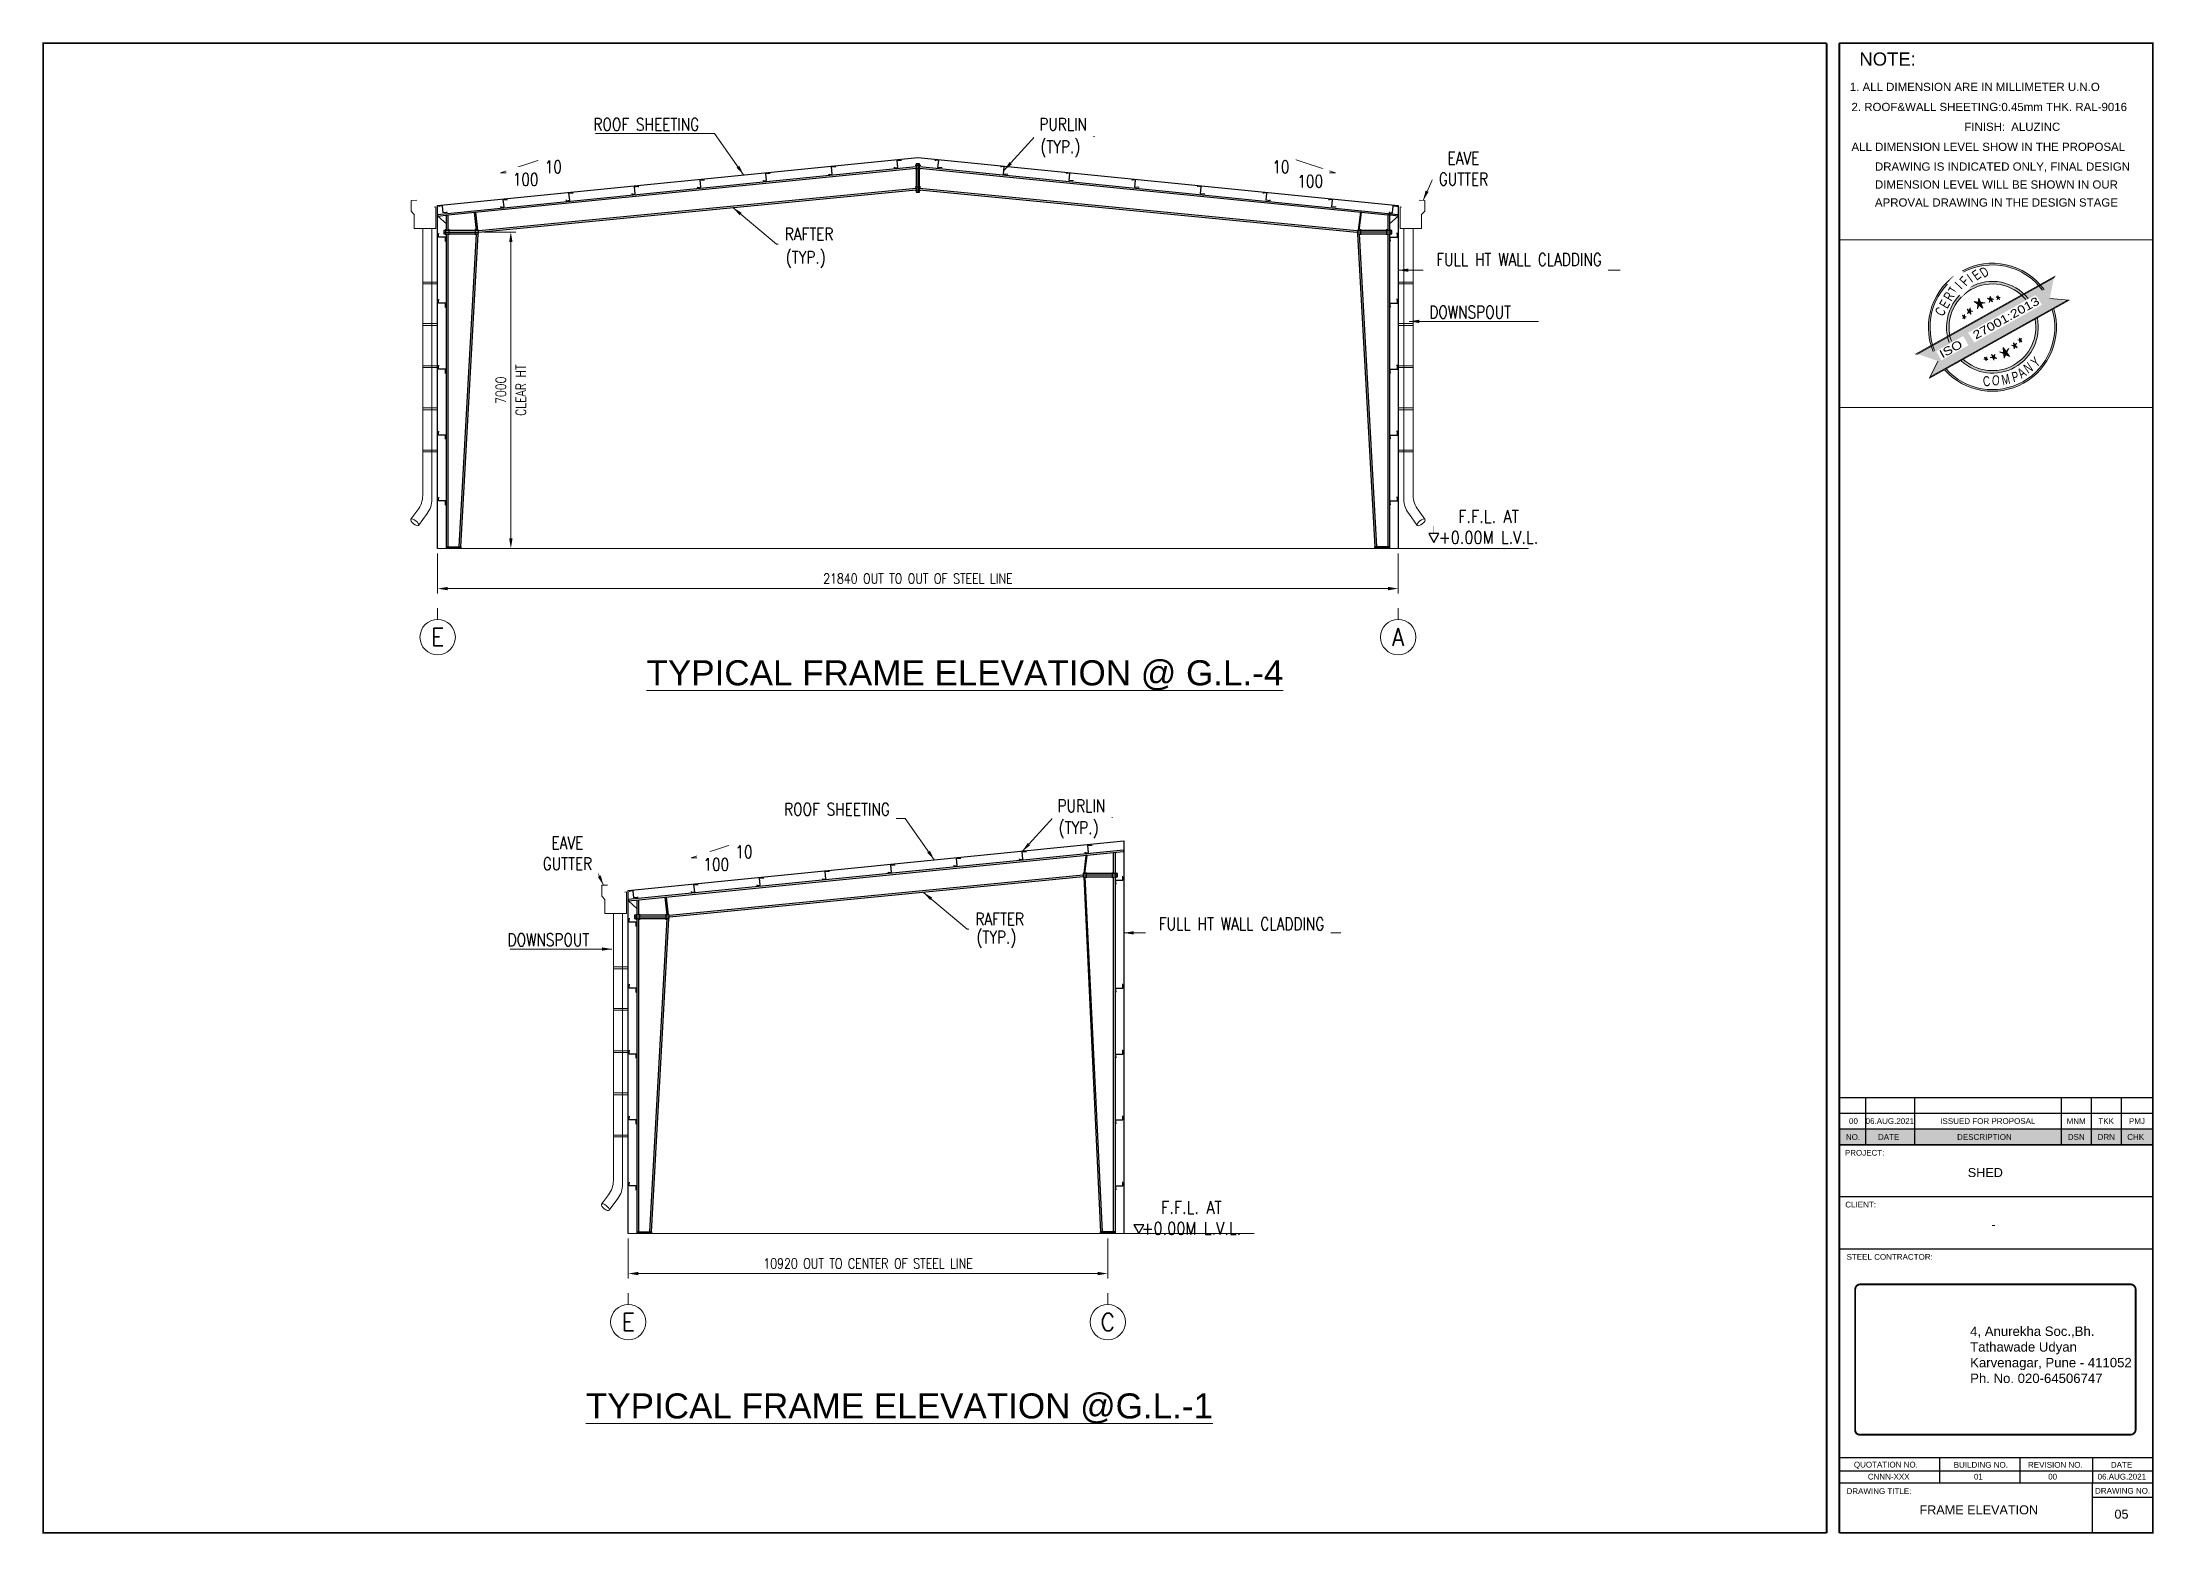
# Model space of a CAD drawing. Header units: millimetres. Extents: x 656141 to 1304589, y -54663 to 110742.
# Drawn here: x 722702 to 770713, y 13451 to 47373 of the extents above; entities that cross this region are included whole.
import ezdxf
from ezdxf.enums import TextEntityAlignment as Align

# ---------------------------------------------------------------- set-up
doc = ezdxf.new("R2010")
doc.units = ezdxf.units.MM
doc.header["$LTSCALE"] = 0.35
doc.header["$MEASUREMENT"] = 0
for name, pattern in [('CENTER', [6884.562, 4302.852, -860.57, 860.57, -860.57]), ('CONTIN', [0, 0, 0]), ('DASHED', [1290.855, 860.57, -430.285])]:
    doc.linetypes.add(name, pattern=pattern)
doc.layers.get('0').update_dxf_attribs({"linetype": 'CONTIN'})
doc.layers.get('Defpoints').update_dxf_attribs({"linetype": 'CONTINUOUS'})
for name, color, linetype in [('1', 7, 'CONTIN'), ('10', 10, 'CONTIN'), ('5', 5, 'DASHED'), ('DIMENSIONS', 7, 'CONTINUOUS')]:
    doc.layers.add(name, color=color, linetype=linetype)
doc.layers.add('bORDER', color=1, linetype='CONTINUOUS', lineweight=70)
doc.styles.add('ARIAL', font='arial.ttf', dxfattribs={"width": 0.7})
doc.styles.add('S', font='simplex.shx')
doc.styles.add('SIMPLEX', font='simplex.shx', dxfattribs={"width": 0.8})
doc.dimstyles.new('FOR D', dxfattribs={"dimscale": 114, "dimtxt": 2, "dimasz": 2, "dimexe": 1, "dimexo": 1, "dimgap": 1, "dimtad": 1, "dimdec": 0, "dimzin": 0, "dimdsep": 46, "dimtxsty": 'SIMPLEX', "dimcen": 1, "dimclrd": 6, "dimclre": 6, "dimclrt": 7, "dimadec": 0, "dimazin": 0, "dimtfac": 1, "dimtdec": 0, "dimtofl": 0, "dimtmove": 0, "dimatfit": 3, "dimfxl": 1, "dimtolj": 1, "dimtzin": 0, "dimlwd": 0, "dimlwe": 0, "dimarcsym": 1})

msp = doc.modelspace()

# ---------------------------------------------------------------- texts
at = {"color": 7, "linetype": 'ByBlock', "lineweight": 0, "insert": (755587.6, 36349.8), "char_height": 285, "attachment_point": 5, "style": 'SIMPLEX', "bg_fill": 2}
msp.add_mtext('{\\W0.85;F.F.L. AT\\P+0.00M L.V.L.}', dxfattribs=at)

# ---------------------------------------------------------------- blocks, each defined once
blk = doc.blocks.new('A$C6AC2533B')
at = {"color": 1}
blk.add_lwpolyline([(1, 0), (251, 433), (-249, 433)], close=True, dxfattribs=at)
at = {"const_width": 5}
blk.add_lwpolyline([(1, 433), (1, 817), (4182, 817)], dxfattribs=at)
at = {"color": 1}
blk.add_solid([(-249, 433), (251, 433), (0, 0), (-249, 433)], dxfattribs=at)
blk = doc.blocks.new('A1-SHEET')
at = {"linetype": 'ByBlock', "lineweight": 0}
h = blk.add_hatch(color=12, dxfattribs=at)
h.dxf.hatch_style = 1
h.paths.add_polyline_path([(-82.05, 463.74), (-81.45, 464.08, 0.798439), (-39.12, 487.72), (-38.52, 488.05, -0.803293), (-82.05, 463.74)])
h.paths.add_polyline_path([(-87.44, 473.44, -0.800437), (-43.95, 497.73), (-44.54, 497.4, 0.795518), (-86.85, 473.77)])
h = blk.add_hatch(color=12, dxfattribs=at)
h.dxf.hatch_style = 1
h.paths.add_polyline_path([(-84.66, 467.23), (-87.67, 460.6), (-32.86, 491.22), (-40.08, 492.12), (-38.41, 500.82), (-93.25, 470.19)])
h.paths.add_polyline_path([(-85.4, 471.19), (-83.29, 467.51), (-72.5, 473.53), (-74.61, 477.21)], flags=16)
edge = h.paths.add_edge_path(flags=16)
edge.add_line((-45.86, 493.5), (-72.71, 478.51))
edge.add_line((-72.71, 478.51), (-70.12, 474.63))
edge.add_line((-70.12, 474.63), (-43.27, 489.62))
edge.add_line((-43.27, 489.62), (-44.67, 492.14))
h = blk.add_hatch(color=12, dxfattribs=at)
h.dxf.hatch_style = 1
h.paths.add_polyline_path([(-75.51, 467.39), (-74.6, 467.91, 0.719071), (-45.98, 483.89), (-45.06, 484.4, -0.733025)])
h.paths.add_polyline_path([(-80.9, 477.09, -0.729212), (-50.49, 494.07), (-51.41, 493.56, 0.715067), (-79.98, 477.61)])
h = blk.add_hatch(color=12, dxfattribs=at)
h.dxf.hatch_style = 1
h.paths.add_polyline_path([(-73.05, 487.94), (-72.22, 487.57), (-72.22, 487.57), (-72.22, 487.58), (-71.86, 488.4), (-71.75, 487.36), (-70.78, 486.93), (-71.72, 487.08), (-71.59, 485.93), (-72.27, 486.86), (-72.86, 486.13), (-72.44, 487.1)])
h = blk.add_hatch(color=12, dxfattribs=at)
h.dxf.hatch_style = 1
h.paths.add_polyline_path([(-64.89, 492.3), (-64, 492.18), (-64, 492.17), (-64, 492.18), (-63.88, 493.07), (-63.48, 492.11), (-62.43, 491.97), (-63.37, 491.84), (-62.93, 490.78), (-63.84, 491.48), (-64.2, 490.61), (-64.06, 491.66)])
h = blk.add_hatch(color=12, dxfattribs=at)
h.dxf.hatch_style = 1
h.paths.add_polyline_path([(-61.51, 492.86), (-60.9, 492.78), (-60.9, 492.77), (-60.9, 492.77), (-60.81, 493.39), (-60.54, 492.73), (-59.83, 492.63), (-60.47, 492.55), (-60.16, 491.82), (-60.79, 492.3), (-61.04, 491.7), (-60.94, 492.42)])
h = blk.add_hatch(color=12, dxfattribs=at)
h.dxf.hatch_style = 1
h.paths.add_polyline_path([(-74.92, 485.5), (-74.36, 485.25), (-74.35, 485.24), (-74.36, 485.25), (-74.11, 485.81), (-74.03, 485.1), (-73.37, 484.8), (-74.01, 484.91), (-73.93, 484.12), (-74.39, 484.76), (-74.79, 484.26), (-74.5, 484.92)])
h = blk.add_hatch(color=12, dxfattribs=at)
h.dxf.hatch_style = 1
h.paths.add_polyline_path([(-60.14, 470.94), (-58.51, 470.65), (-58.7, 472.67), (-57.53, 471.01), (-56.47, 472.28), (-57.25, 470.6), (-56.19, 469.1), (-57.63, 469.77), (-57.64, 469.77), (-57.63, 469.76), (-58.29, 468.33), (-58.46, 470.16)])
h = blk.add_hatch(color=12, dxfattribs=at)
h.dxf.hatch_style = 1
h.paths.add_polyline_path([(-55.4, 473.58), (-54.47, 473.41), (-54.58, 474.56), (-53.91, 473.62), (-53.31, 474.34), (-53.75, 473.39), (-53.15, 472.53), (-53.97, 472.91), (-53.97, 472.91), (-53.97, 472.91), (-54.35, 472.09), (-54.44, 473.13)])
h = blk.add_hatch(color=12, dxfattribs=at)
h.dxf.hatch_style = 1
h.paths.add_polyline_path([(-52.78, 475.66), (-52.14, 475.55), (-52.22, 476.34), (-51.76, 475.69), (-51.35, 476.18), (-51.65, 475.53), (-51.24, 474.95), (-51.8, 475.21), (-51.81, 475.21), (-51.8, 475.2), (-52.06, 474.65), (-52.13, 475.36)])
h = blk.add_hatch(color=12, dxfattribs=at)
h.dxf.hatch_style = 1
h.paths.add_polyline_path([(-66.44, 468.04), (-65.8, 468.11), (-66.09, 468.84), (-65.47, 468.35), (-65.22, 468.95), (-65.32, 468.23), (-64.76, 467.79), (-65.37, 467.88), (-65.37, 467.88), (-65.37, 467.88), (-65.46, 467.27), (-65.73, 467.93)])
h = blk.add_hatch(color=12, dxfattribs=at)
h.dxf.hatch_style = 1
h.paths.add_polyline_path([(-63.82, 468.66), (-62.89, 468.77), (-63.31, 469.84), (-62.41, 469.12), (-62.04, 469.99), (-62.19, 468.95), (-61.37, 468.3), (-62.26, 468.43), (-62.27, 468.44), (-62.27, 468.43), (-62.4, 467.54), (-62.78, 468.51)])
blk.add_hatch(color=254).paths.add_polyline_path([(-124.02, 161.04), (0.98, 161.04), (0.98, 154.74), (-124.02, 154.74)])
at = {"color": 12, "linetype": 'Continuous', "lineweight": 5}
for p, q in [((-93.68, 469.95), (-37.98, 501.06)), ((-93.09, 469.9), (-38.24, 500.53)), ((-88.1, 460.36), (-32.43, 491.45)), ((-87.84, 460.89), (-33.02, 491.51)), ((-40.08, 492.12), (-32.43, 491.45)), ((-84.66, 467.23), (-88.1, 460.36))]:
    blk.add_line(p, q, dxfattribs=at)
at = {"color": 12, "linetype": 'ByBlock', "lineweight": 0}
for p, q in [((-71.86, 488.4), (-72.22, 487.57)), ((-71.86, 488.4), (-71.75, 487.36)), ((-64.89, 492.3), (-64, 492.18)), ((-64.89, 492.3), (-64.06, 491.66)), ((-64.06, 491.66), (-64.2, 490.61)), ((-63.84, 491.48), (-64.2, 490.61)), ((-63.88, 493.07), (-64, 492.17)), ((-64, 492.18), (-64, 492.17)), ((-63.48, 492.11), (-63.88, 493.07)), ((-63.84, 491.48), (-62.93, 490.78)), ((-63.48, 492.11), (-62.43, 491.97)), ((-63.37, 491.84), (-62.43, 491.97)), ((-62.93, 490.78), (-63.37, 491.84)), ((-61.51, 492.86), (-60.9, 492.77)), ((-61.51, 492.86), (-60.94, 492.42)), ((-60.94, 492.42), (-61.04, 491.7)), ((-60.79, 492.3), (-61.04, 491.7)), ((-60.81, 493.39), (-60.9, 492.77)), ((-60.9, 492.78), (-60.9, 492.77)), ((-60.54, 492.73), (-60.81, 493.39)), ((-60.79, 492.3), (-60.16, 491.82)), ((-60.54, 492.73), (-59.83, 492.63)), ((-60.47, 492.55), (-59.83, 492.63)), ((-60.16, 491.82), (-60.47, 492.55)), ((-74.92, 485.5), (-74.35, 485.24)), ((-74.5, 484.92), (-74.92, 485.5)), ((-74.5, 484.92), (-74.79, 484.26)), ((-74.39, 484.76), (-74.79, 484.26)), ((-73.93, 484.12), (-74.39, 484.76)), ((-74.11, 485.81), (-74.36, 485.25)), ((-74.36, 485.25), (-74.35, 485.24)), ((-74.11, 485.81), (-74.03, 485.1)), ((-74.03, 485.1), (-73.37, 484.8)), ((-74.01, 484.91), (-73.93, 484.12)), ((-74.01, 484.91), (-73.37, 484.8)), ((-73.05, 487.94), (-72.22, 487.57)), ((-72.44, 487.1), (-73.05, 487.94)), ((-72.44, 487.1), (-72.86, 486.13)), ((-72.27, 486.86), (-72.86, 486.13)), ((-71.59, 485.93), (-72.27, 486.86)), ((-72.22, 487.58), (-72.22, 487.57)), ((-71.75, 487.36), (-70.78, 486.93)), ((-71.72, 487.08), (-71.59, 485.93)), ((-71.72, 487.08), (-70.78, 486.93)), ((-58.7, 472.67), (-57.53, 471.01)), ((-58.51, 470.65), (-58.7, 472.67)), ((-57.53, 471.01), (-56.47, 472.28)), ((-57.25, 470.6), (-56.47, 472.28)), ((-54.44, 473.13), (-55.4, 473.58)), ((-54.47, 473.41), (-55.4, 473.58)), ((-54.58, 474.56), (-53.91, 473.62)), ((-54.47, 473.41), (-54.58, 474.56)), ((-54.35, 472.09), (-54.44, 473.13)), ((-54.35, 472.09), (-53.97, 472.91)), ((-53.15, 472.53), (-53.97, 472.91)), ((-53.97, 472.91), (-53.97, 472.91)), ((-53.91, 473.62), (-53.31, 474.34)), ((-53.75, 473.39), (-53.31, 474.34)), ((-53.75, 473.39), (-53.15, 472.53)), ((-52.13, 475.36), (-52.78, 475.66)), ((-52.14, 475.55), (-52.78, 475.66)), ((-52.22, 476.34), (-51.76, 475.69)), ((-52.14, 475.55), (-52.22, 476.34)), ((-52.06, 474.65), (-52.13, 475.36)), ((-52.06, 474.65), (-51.8, 475.21)), ((-51.24, 474.95), (-51.81, 475.21)), ((-51.8, 475.2), (-51.81, 475.21)), ((-51.76, 475.69), (-51.35, 476.18)), ((-51.65, 475.53), (-51.35, 476.18)), ((-51.65, 475.53), (-51.24, 474.95)), ((-65.8, 468.11), (-66.44, 468.04)), ((-65.73, 467.93), (-66.44, 468.04)), ((-66.09, 468.84), (-65.8, 468.11)), ((-65.47, 468.35), (-66.09, 468.84)), ((-65.73, 467.93), (-65.46, 467.27)), ((-65.47, 468.35), (-65.22, 468.95)), ((-65.46, 467.27), (-65.37, 467.88)), ((-64.76, 467.79), (-65.37, 467.88)), ((-65.37, 467.88), (-65.37, 467.88)), ((-65.32, 468.23), (-65.22, 468.95)), ((-64.76, 467.79), (-65.32, 468.23)), ((-62.89, 468.77), (-63.82, 468.66)), ((-62.78, 468.51), (-63.82, 468.66)), ((-63.31, 469.84), (-62.89, 468.77)), ((-62.41, 469.12), (-63.31, 469.84)), ((-62.78, 468.51), (-62.4, 467.54)), ((-62.41, 469.12), (-62.04, 469.99)), ((-62.4, 467.54), (-62.27, 468.44)), ((-62.26, 468.43), (-62.27, 468.44)), ((-61.37, 468.3), (-62.27, 468.43)), ((-62.19, 468.95), (-62.04, 469.99)), ((-61.37, 468.3), (-62.19, 468.95)), ((-58.46, 470.16), (-60.14, 470.94)), ((-58.51, 470.65), (-60.14, 470.94)), ((-58.29, 468.33), (-58.46, 470.16)), ((-58.29, 468.33), (-57.63, 469.77)), ((-56.19, 469.1), (-57.64, 469.77)), ((-57.63, 469.76), (-57.64, 469.77)), ((-57.25, 470.6), (-56.19, 469.1))]:
    blk.add_line(p, q, dxfattribs=at)
at = {"color": 7}
for p, q in [((-124.02, 173.63), (0.98, 173.63)), ((-113.6, 173.63), (-113.6, 154.74)), ((-94.01, 173.63), (-94.01, 154.74)), ((-35.57, 173.63), (-35.57, 154.74)), ((-23.62, 173.63), (-23.62, 154.74)), ((-11.69, 173.63), (-11.69, 154.74)), ((-124.02, 167.33), (0.98, 167.33)), ((-124.02, 154.74), (0.98, 154.74)), ((-124.02, 134.07), (0.98, 134.07)), ((-124.02, 113.22), (0.98, 113.22)), ((-124.02, 30.04), (0.98, 30.04)), ((-124.02, 30.04), (0.9, 30.04)), ((-84.02, 30.04), (-84.02, 19.95)), ((-52.1, 30.04), (-52.1, 19.95)), ((-23.1, 30.04), (-23.1, 19.95)), ((0.9, 30.04), (0.9, 0.27)), ((0.98, 24.56), (-124.02, 24.56)), ((-124.02, 19.95), (0.9, 19.95)), ((-23.1, 0), (-23.1, 19.95)), ((-23.1, 14.18), (0.9, 14.18))]:
    blk.add_line(p, q, dxfattribs=at)
at = {"linetype": 'CENTER', "lineweight": 0}
blk.add_lwpolyline([(-124.02, 593.98), (0.98, 593.98), (0.98, 515.51), (-124.02, 515.51)], close=True, dxfattribs=at)
at = {"color": 12, "linetype": 'ByBlock', "lineweight": 0}
for radius, start, end in [(25.53, 36.21858, 202.14398), (24.86, 36.40793, 201.95462), (18.29, 39.02854, 199.33402), (17.29, 39.60326, 198.75929), (25.53, 221.63196, 16.7306), (24.86, 221.97079, 16.39177), (18.29, 226.69655, 11.666), (17.29, 227.74363, 10.61892)]:
    blk.add_arc((-62.97, 480.7), radius, start, end, dxfattribs=at)
at = {"layer": 'bORDER', "color": 5, "const_width": 0.75}
for points in [[(-129.02, 593.98), (-840, 593.98), (-840, 0), (-129.02, 0)], [(-129.02, 593.98), (-129.02, 0)], [(-124.02, 0), (0.98, 0), (0.98, 593.98), (-124.02, 593.98)], [(-124.02, 593.98), (-124.02, 0)]]:
    blk.add_lwpolyline(points, dxfattribs=at)
blk.add_lwpolyline([(-115.68, 99.06), (-7.87, 99.06, -0.414214), (-5.89, 97.08), (-5.89, 41.14, -0.414214), (-7.87, 39.16), (-115.68, 39.16, -0.48833), (-117.66, 41.14), (-117.66, 97.08, -0.198912), (-117.08, 98.48, -0.198912), (-115.68, 99.06, -0.587047)], format="xyb", dxfattribs=at)
at = {"layer": 'DIMENSIONS', "color": 7, "linetype": 'Continuous'}
blk.add_lwpolyline([(-124.02, 161.04), (0.98, 161.04), (0.98, 154.74), (-124.02, 154.74)], close=True, dxfattribs=at)
at = {"color": 7, "style": 'ARIAL'}
for s, height, p in [('NOTE:', 5.268, (-116, 585.02)), ('1. ALL DIMENSION ARE IN MILLIMETER U.N.O', 3.2757, (-119.83, 574.91)), ('2. ROOF&WALL SHEETING:0.45mm THK. RAL-9016', 3.2757, (-119.15, 566.91)), ('FINISH:', 3.276, (-74.16, 559.02)), ('ALUZINC', 3.276, (-55.49, 559.02)), ('ALL DIMENSION LEVEL SHOW IN THE PROPOSAL ', 3.2757, (-119.15, 551.02)), ('DRAWING IS INDICATED ONLY, FINAL DESIGN ', 3.2757, (-109.81, 543.14)), ('DIMENSION LEVEL WILL BE SHOWN IN OUR', 3.2757, (-109.81, 535.98)), ('APROVAL DRAWING IN THE DESIGN STAGE', 3.2757, (-109.81, 528.82))]:
    blk.add_text(s, height=height, dxfattribs=at).set_placement(p)
at = {"color": 12, "linetype": 'Continuous', "lineweight": 5, "style": 'ARIAL', "width": 1.2}
for s, p in [('27001:2013', (-69.58, 475.77)), ('ISO ', (-82.92, 468.24))]:
    blk.add_text(s, height=3.327, rotation=29.18128, dxfattribs=at).set_placement(p)
at = {"style": 'ARIAL'}
for s, height, p in [('PROJECT:', 2.282, (-121.78, 150.41)), ('NO.', 2.282, (-121.37, 156.7)), ('DATE', 2.282, (-108.58, 156.7)), ('DESCRIPTION', 2.2821, (-77.04, 156.7)), ('DSN', 2.282, (-32.89, 156.7)), ('DRN', 2.282, (-21.03, 156.7)), ('CHK', 2.282, (-9.22, 156.7)), ('CLIENT:', 2.282, (-121.61, 129.74)), ('STEEL CONTRACTOR:', 2.2821, (-121.09, 108.88)), ('QUOTATION NO.', 2.2821, (-118.19, 26.05)), ('BUILDING NO.', 2.2821, (-78.39, 25.98)), ('REVISION NO.', 2.2821, (-48.76, 25.98)), ('DATE', 2.282, (-15.75, 25.98)), ('DRAWING TITLE:', 2.2821, (-121.12, 15.49)), ('DRAWING NO.', 2.2821, (-22.05, 15.62))]:
    blk.add_text(s, height=height, dxfattribs=at).set_placement(p)
at = {"color": 12, "linetype": 'ByBlock', "lineweight": 0, "char_height": 3.99, "style": 'ARIAL'}
for s, insert, width, attachment_point, rotation in [('T', (-80.79, 495.45), 3.76, 1, 60.03527), ('C', (-86.17, 486.73), 3.76, 1, 60.03527), ('E', (-84.4, 489.84), 3.76, 1, 60.03527), ('R', (-82.77, 492.84), 3.76, 1, 60.03527), ('P', (-54.59, 458.71), 2.8216, 7, 15.02606), ('A', (-49.16, 461.59), 3.76, 9, 33.93507), ('N', (-46.46, 463.68), 3.76, 9, 33.93507), ('Y', (-43.5, 466.25), 3.76, 9, 41.5797), ('C', (-66.46, 456.98), 3.76, 7, 7.21076), ('O', (-63.26, 457.6), 3.76, 7, 356.11704), ('M', (-58.82, 457.63), 3.76, 7, 12.7378)]:
    blk.add_mtext(s, dxfattribs=dict(at, insert=insert, width=width, attachment_point=attachment_point, rotation=rotation))
at = {"insert": (-71.84, 82.27), "char_height": 3.7533, "width": 71.7667, "attachment_point": 1, "style": 'S'}
blk.add_mtext('{\\fArial|b0|i0|c0|p34;4, Anurekha Soc.,Bh. Tathawade Udyan\\PKarvenagar, Pune - 411052 Ph. No. 020-64506747}', dxfattribs=at)
at = {"style": 'ARIAL'}
for tag, height, p in [('00', 2.28, (-118.81, 164.19)), ('16.DEC.14', 2.28, (-102.91, 164.19)), ('ISSUED_FOR_PROPOSAL', 2.28, (-64.79, 164.19)), ('--', 2.28, (-29.6, 164.19)), ('PMJ', 2.28, (-17.64, 164.19)), ('PMJ', 2.28, (-5.37, 164.19)), ('WAREHOUSE', 3.6, (-65.79, 143.67)), ('GHANA_COMMODITY_EXCHANGE', 3.6, (-62.51, 122.94)), ('CNNN-XXX', 2.28, (-104.32, 22.4)), ('01', 2.28, (-68.58, 22.4)), ('01', 2.28, (-38.97, 22.4)), ('16.DEC.14', 2.28, (-11.38, 22.4)), ('COLUMN_LAYOUT_PLAN', 3.6, (-68.41, 9.17)), ('01', 3.6, (-11.52, 7.45))]:
    blk.add_attdef(tag, text='', height=height, dxfattribs=at).set_placement(p, align=Align.MIDDLE_CENTER)
at = {"color": 12, "linetype": 'ByBlock', "lineweight": 0, "insert": (-78.31, 498.31), "char_height": 3.99, "width": 3.76, "attachment_point": 1, "rotation": 47.37465, "style": 'ARIAL', "bg_fill": 2}
blk.add_mtext('I', dxfattribs=at)
at = {"linetype": 'ByBlock', "lineweight": 0}
h = blk.add_hatch(color=12, dxfattribs=at)
h.dxf.hatch_style = 1
h.paths.add_polyline_path([(-70.18, 490.98), (-68.62, 490.77), (-68.61, 490.76), (-68.61, 490.77), (-68.4, 492.34), (-67.7, 490.65), (-65.87, 490.4), (-67.51, 490.19), (-66.73, 488.32), (-68.34, 489.56), (-68.97, 488.02), (-68.73, 489.86)])
at = {"color": 12, "linetype": 'ByBlock', "lineweight": 0}
for p, q in [((-70.18, 490.98), (-68.61, 490.77)), ((-70.18, 490.98), (-68.73, 489.86)), ((-68.73, 489.86), (-68.97, 488.02)), ((-68.34, 489.56), (-68.97, 488.02)), ((-68.62, 490.77), (-68.61, 490.76)), ((-68.4, 492.34), (-68.61, 490.76)), ((-67.7, 490.65), (-68.4, 492.34)), ((-68.34, 489.56), (-66.73, 488.32)), ((-67.7, 490.65), (-65.87, 490.4)), ((-67.51, 490.19), (-65.87, 490.4)), ((-66.73, 488.32), (-67.51, 490.19))]:
    blk.add_line(p, q, dxfattribs=at)
at = {"linetype": 'CENTER', "lineweight": 0}
blk.add_lwpolyline([(-124.02, 515.51), (0.98, 515.51), (0.98, 448.75), (-124.02, 448.75)], close=True, dxfattribs=at)
at = {"color": 12, "linetype": 'ByBlock', "lineweight": 0, "char_height": 3.99, "width": 3.76, "attachment_point": 1, "style": 'ARIAL'}
for s, insert, rotation in [('F', (-76.43, 499.6), 47.37465), ('I', (-73.6, 501.6), 35.48599), ('E', (-71.56, 502.45), 35.48599), ('D', (-68.51, 503.62), 33.19538)]:
    blk.add_mtext(s, dxfattribs=dict(at, insert=insert, rotation=rotation))
blk = doc.blocks.new('ZCOL')
for p, q in [((10.2, 0), (0, 0)), ((0, 0), (0, -25.4)), ((10.2, -2.5), (10.2, 0)), ((-10.2, -25.4), (-10.2, -22.9)), ((0, -25.4), (-10.2, -25.4))]:
    blk.add_line(p, q)
blk = doc.blocks.new('*D21')
at = {"color": 6, "linetype": 'Continuous', "lineweight": 0}
for p, q in [((731693.03589, 35745.4131), (731693.03589, 34833)), ((753533.03589, 35745.4131), (753533.03589, 34833)), ((731921.03589, 34947), (753305.03589, 34947))]:
    blk.add_line(p, q, dxfattribs=at)
at = {"color": 6, "linetype": 'Continuous', "lineweight": 5}
for points in [[(731921.03589, 34985), (731921.03589, 34909), (731693.03589, 34947)], [(753305.03589, 34909), (753305.03589, 34985), (753533.03589, 34947)]]:
    blk.add_solid(points, dxfattribs=at)
at = {"layer": 'Defpoints', "color": 0, "linetype": 'Continuous', "lineweight": 5}
for p in [(731693.03589, 35859.4131), (753533.03589, 35859.4131), (753533.03589, 34947)]:
    blk.add_point(p, dxfattribs=at)
at = {"color": 7, "linetype": 'Continuous', "lineweight": 5, "insert": (742613.03589, 35175), "char_height": 228, "attachment_point": 5, "style": 'SIMPLEX'}
blk.add_mtext('\\A1;21840 OUT TO OUT OF STEEL LINE', dxfattribs=at)
blk = doc.blocks.new('*D22')
at = {"color": 6, "linetype": 'Continuous', "lineweight": 0}
for p, q in [((736028, 20167), (736028, 19255)), ((746930, 20167), (746930, 19255)), ((736256, 19369), (746702, 19369))]:
    blk.add_line(p, q, dxfattribs=at)
at = {"color": 6, "linetype": 'Continuous', "lineweight": 5}
for points in [[(736256, 19407), (736256, 19331), (736028, 19369)], [(746702, 19331), (746702, 19407), (746930, 19369)]]:
    blk.add_solid(points, dxfattribs=at)
at = {"layer": 'Defpoints', "color": 0, "linetype": 'Continuous', "lineweight": 5}
for p in [(736028, 20281), (746930, 20281), (746930, 19369)]:
    blk.add_point(p, dxfattribs=at)
at = {"color": 7, "linetype": 'Continuous', "lineweight": 5, "insert": (741479, 19597), "char_height": 228, "attachment_point": 5, "style": 'SIMPLEX'}
blk.add_mtext('\\A1;10920 OUT TO CENTER OF STEEL LINE', dxfattribs=at)
blk = doc.blocks.new('*D23')
at = {"color": 6, "linetype": 'Continuous', "lineweight": 0}
for p, q in [((732744, 43057), (733471, 43057)), ((733357, 36087), (733357, 42829)), ((733525, 35859), (733243, 35859))]:
    blk.add_line(p, q, dxfattribs=at)
at = {"color": 6, "linetype": 'Continuous', "lineweight": 5}
for points in [[(733395, 42829), (733319, 42829), (733357, 43057)], [(733319, 36087), (733395, 36087), (733357, 35859)]]:
    blk.add_solid(points, dxfattribs=at)
at = {"layer": 'Defpoints', "color": 0, "linetype": 'Continuous', "lineweight": 5}
for p in [(732630, 43057), (733357, 43057), (733639, 35859)]:
    blk.add_point(p, dxfattribs=at)
at = {"color": 7, "linetype": 'Continuous', "lineweight": 5, "char_height": 228, "attachment_point": 5, "rotation": 90, "style": 'SIMPLEX'}
for s, insert in [('CLEAR HT', (733585, 39458)), ('\\A1;7000', (733129, 39458))]:
    blk.add_mtext(s, dxfattribs=dict(at, insert=insert))

# ---------------------------------------------------------------- next in the draw order: block references
at = {"lineweight": 0, "xscale": 0.459478847817478, "yscale": 0.459478847817478, "zscale": 0.459478847817478}
msp.add_blockref('A$C6AC2533B', (754342.9, 35997.8), dxfattribs=at)

# ---------------------------------------------------------------- next in the draw order: block references
at = {"lineweight": 0}
ref = msp.add_blockref('A1-SHEET', (770635.9, 13471.9), dxfattribs=dict(at, xscale=57.03870140564786, yscale=57.03870140564786, zscale=57.03870140564786))
ref.add_attrib('00', ' 00', dxfattribs={"height": 130.17, "style": 'ARIAL'}).set_placement((763859.3, 22836.8), align=Align.MIDDLE_CENTER)
ref.add_attrib('16.DEC.14', '06.AUG.2021', dxfattribs={"height": 130.167, "style": 'ARIAL'}).set_placement((764712.5, 22836.8), align=Align.MIDDLE_CENTER)
ref.add_attrib('ISSUED_FOR_PROPOSAL', 'ISSUED FOR PROPOSAL', dxfattribs={"height": 130.167, "style": 'ARIAL'}).set_placement((766940.5, 22836.8), align=Align.MIDDLE_CENTER)
ref.add_attrib('RSG', 'MNM', dxfattribs={"height": 130.17, "style": 'ARIAL'}).set_placement((768947.8, 22836.8), align=Align.MIDDLE_CENTER)
ref.add_attrib('KSP', 'TKK', dxfattribs={"height": 130.17, "style": 'ARIAL'}).set_placement((769629.7, 22836.8), align=Align.MIDDLE_CENTER)
ref.add_attrib('TVS', 'PMJ', dxfattribs={"height": 130.17, "style": 'ARIAL'}).set_placement((770329.6, 22836.8), align=Align.MIDDLE_CENTER)
ref.add_attrib('WAREHOUSE', 'SHED', dxfattribs={"height": 205.53, "style": 'ARIAL'}).set_placement((766883.1, 21666.4), align=Align.MIDDLE_CENTER)
ref.add_attrib('GHANA_COMMODITY_EXCHANGE', '-', dxfattribs={"height": 205.5, "style": 'ARIAL'}).set_placement((767070.7, 20484.1), align=Align.MIDDLE_CENTER)
ref.add_attrib('Q-074-OI-GH', 'CNNN-XXX', dxfattribs={"height": 130.17, "style": 'ARIAL'}).set_placement((764685.8, 14749.5), align=Align.MIDDLE_CENTER)
ref.add_attrib('01', '01', dxfattribs={"height": 130.17, "style": 'ARIAL'}).set_placement((766724.4, 14749.5), align=Align.MIDDLE_CENTER)
ref.add_attrib('01', '00', dxfattribs={"height": 130.17, "style": 'ARIAL'}).set_placement((768413.3, 14749.5), align=Align.MIDDLE_CENTER)
ref.add_attrib('16.DEC.14', '06.AUG.2021', dxfattribs={"height": 130.167, "style": 'ARIAL'}).set_placement((769987.1, 14749.5), align=Align.MIDDLE_CENTER)
ref.add_attrib('01', '05', dxfattribs={"height": 205.53, "style": 'ARIAL'}).set_placement((769979, 13897.1), align=Align.MIDDLE_CENTER)
ref.add_attrib('COLUMN_LAYOUT_PLAN', 'FRAME ELEVATION', dxfattribs={"height": 205.526, "style": 'ARIAL'}).set_placement((766734.2, 13994.7), align=Align.MIDDLE_CENTER)

# ---------------------------------------------------------------- next in the draw order: linework, layer by layer
at = {"linetype": 'Continuous', "lineweight": 0}
for p, q in [((734149.5, 44743.8), (733120.6, 44405.5)), ((734149.5, 44405.5), (734149.5, 44743.8)), ((751076.6, 44405.5), (751076.6, 44743.8)), ((751076.6, 44743.8), (752105.5, 44405.5)), ((734149.5, 44405.5), (733120.6, 44405.5)), ((751076.6, 44405.5), (752105.5, 44405.5)), ((738484.5, 29165.8), (737455.6, 28827.5)), ((738484.5, 28827.5), (737455.6, 28827.5)), ((738484.5, 28827.5), (738484.5, 29165.8))]:
    msp.add_line(p, q, dxfattribs=at)
at = {"color": 4, "linetype": 'Continuous', "lineweight": 0}
for p, q in [((731088.7, 43776.6), (731216.6, 43783.3)), ((731088.7, 43776.6), (731088.7, 43527.6)), ((754137.3, 43776.6), (754009.4, 43783.3)), ((754137.3, 43776.6), (754137.3, 43527.6)), ((731159.9, 43456.4), (731088.7, 43527.6)), ((731159.9, 43456.4), (731159.9, 43137.1)), ((731159.9, 43137.1), (731159.9, 43456.4)), ((731649, 43137.1), (731649, 43627.4)), ((753577.1, 43137.1), (753577.1, 43627.4)), ((754066.2, 43456.4), (754137.3, 43527.6)), ((754066.2, 43456.4), (754066.2, 43137.1)), ((754066.2, 43137.1), (754066.2, 43456.4)), ((731353, 43137.1), (731353, 37062.9)), ((731562.9, 43137.1), (731562.9, 37062.9)), ((753663.1, 43137.1), (753663.1, 37062.9)), ((731562.9, 37062.9), (731562.9, 36975.5)), ((753663.1, 37062.9), (753663.1, 36975.5)), ((731239.1, 36735.8), (731085.4, 36527.3)), ((731453.8, 36654.5), (731259.5, 36385.7)), ((753772.3, 36654.5), (753966.6, 36385.7)), ((753987, 36735.8), (754140.6, 36527.3)), ((735423.7, 28198.6), (735551.6, 28205.3)), ((735423.7, 28198.6), (735423.7, 27949.6)), ((735494.9, 27878.4), (735423.7, 27949.6)), ((735494.9, 27878.4), (735494.9, 27559.1)), ((735494.9, 27559.1), (735494.9, 27878.4)), ((735984, 27559.1), (735984, 28049.4)), ((735687.9, 27559.1), (735687.9, 21484.9)), ((735897.9, 27559.1), (735897.9, 21484.9)), ((735574, 21157.8), (735420.4, 20949.3)), ((735897.9, 21484.9), (735897.9, 21397.5)), ((735788.8, 21076.5), (735594.5, 20807.7))]:
    msp.add_line(p, q, dxfattribs=at)
at = {"linetype": 'CENTER', "lineweight": 0, "ltscale": 100}
for p, q in [((731649, 43627.4), (731615, 43624)), ((753577.1, 43627.4), (753611.1, 43624)), ((735984, 28049.4), (735949.9, 28046))]:
    msp.add_line(p, q, dxfattribs=at)
at = {"color": 5, "linetype": 'Continuous', "lineweight": 0}
for p, q in [((731693, 39224.4), (731693, 43659.4)), ((753533, 39224.4), (753533, 43659.4)), ((736028, 23646.4), (736028, 28081.4))]:
    msp.add_line(p, q, dxfattribs=at)
at = {"color": 7, "lineweight": 0}
for p, q in [((731695.2, 43466.7), (731698.9, 43430.3)), ((731698.9, 43430.3), (731695.2, 43466.7)), ((753530.8, 43466.7), (753527.2, 43430.3)), ((753527.2, 43430.3), (753530.8, 43466.7)), ((736030.2, 27888.7), (736033.8, 27852.3)), ((736033.8, 27852.3), (736030.2, 27888.7))]:
    msp.add_line(p, q, dxfattribs=at)
at = {"color": 7, "linetype": 'Continuous', "lineweight": 0}
for p, q in [((731693, 36344.4), (731693, 39224.4)), ((753533, 36344.4), (753533, 39224.4)), ((736028, 20766.4), (736028, 23646.4))]:
    msp.add_line(p, q, dxfattribs=at)
at = {"linetype": 'Continuous', "lineweight": 5}
for p, q in [((731693, 35859.4), (753533, 35859.4)), ((753533, 35859.4), (756493.8, 35859.4)), ((747284.1, 29006), (747284.1, 28967.7)), ((736028, 20281.4), (746948, 20281.4))]:
    msp.add_line(p, q, dxfattribs=at)
at = {"color": 1, "linetype": 'ByBlock', "lineweight": 0}
for p, q in [((731693, 34503), (731693, 34244.8)), ((753533, 34503), (753533, 34244.8)), ((736028, 18925), (736028, 18666.8)), ((746929.9, 18925), (746929.9, 18666.8))]:
    msp.add_line(p, q, dxfattribs=at)
at = {"color": 4, "linetype": 'Continuous', "lineweight": 0}
for points in [[(731159.9, 43137.1), (731649, 43137.1)], [(754066.2, 43137.1), (753577.1, 43137.1)], [(735494.9, 27559.1), (735984, 27559.1)]]:
    msp.add_lwpolyline(points, dxfattribs=at)
at = {"color": 5, "linetype": 'CENTER', "lineweight": 0, "ltscale": 100}
for points in [[(731353, 41919.5), (731693, 41919.5), (731693, 41878.3), (731353, 41878.3)], [(731353, 40975), (731693, 40975), (731693, 40933.8), (731353, 40933.8)], [(753873.1, 40975), (753533, 40975), (753533, 40933.8), (753873.1, 40933.8)], [(731353, 40015), (731693, 40015), (731693, 39973.8), (731353, 39973.8)], [(753873.1, 40015), (753533, 40015), (753533, 39973.8), (753873.1, 39973.8)], [(731353, 39055), (731693, 39055), (731693, 39013.8), (731353, 39013.8)], [(753873.1, 39055), (753533, 39055), (753533, 39013.8), (753873.1, 39013.8)], [(731353, 38095), (731693, 38095), (731693, 38053.8), (731353, 38053.8)], [(753873.1, 38095), (753533, 38095), (753533, 38053.8), (753873.1, 38053.8)], [(735687.9, 26341.5), (736028, 26341.5), (736028, 26300.3), (735687.9, 26300.3)], [(735687.9, 25397), (736028, 25397), (736028, 25355.8), (735687.9, 25355.8)], [(735687.9, 24437), (736028, 24437), (736028, 24395.8), (735687.9, 24395.8)], [(735687.9, 23477), (736028, 23477), (736028, 23435.8), (735687.9, 23435.8)], [(735687.9, 22517), (736028, 22517), (736028, 22475.8), (735687.9, 22475.8)]]:
    msp.add_lwpolyline(points, close=True, dxfattribs=at)
at = {"color": 1, "linetype": 'ByBlock', "lineweight": 0}
for centre in [(731693, 33842.8), (753533, 33842.8), (736028, 18264.8), (746929.9, 18264.8)]:
    msp.add_circle(centre, 402, dxfattribs=at)
at = {"color": 4, "linetype": 'Continuous', "lineweight": 0}
for centre, start, end in [((730826.5, 37062.9), 321.59623, 0), ((731036.4, 36975.5), 322.43689, 0), ((754189.6, 36975.5), 180, 217.56311), ((754399.6, 37062.9), 180, 218.40377), ((735161.4, 21484.9), 321.59623, 0), ((735371.4, 21397.5), 322.43689, 0)]:
    msp.add_arc(centre, 526.5, start, end, dxfattribs=at)
at = {"color": 4, "linetype": 'Continuous', "lineweight": 0, "extrusion": (0, 0, -1)}
for centre in [(731171.6, 36455.4), (735506.6, 20877.4)]:
    msp.add_ellipse(centre, major_axis=(87.9, -69.7), ratio=0.3921056, dxfattribs=at)
at = {"color": 4, "linetype": 'Continuous', "lineweight": 0}
msp.add_ellipse((754054.5, 36455.4), major_axis=(-87.9, -69.7), ratio=0.3921056, dxfattribs=at)
at = {"layer": '1'}
for p, q in [((742676.5, 44567.5), (742549.5, 44567.5)), ((742676.5, 44491.3), (742549.5, 44491.3)), ((742574.9, 44605.6), (742574.9, 43962.7)), ((742651.1, 44605.6), (742574.9, 44605.6)), ((742613, 44605.6), (742613, 43962.7)), ((742651.1, 43962.7), (742651.1, 44605.6)), ((742676.5, 44077), (742549.5, 44077)), ((742676.5, 44000.8), (742549.5, 44000.8)), ((742574.9, 43962.7), (742651.1, 43962.7)), ((742651.1, 44056.2), (752596.2, 43094.8)), ((742651.1, 44017.9), (752596.2, 43056.5)), ((731693, 43458.4), (731696.8, 43420.5)), ((731696.8, 43420.5), (731931.1, 43443.9)), ((731893, 43240.7), (731696.8, 43420.5)), ((731893, 43094.8), (731893, 43440.1)), ((731931.1, 43094.8), (731931.1, 43443.9)), ((732527.4, 43503.6), (732552.6, 43506.6)), ((732576.6, 43094.5), (732527.4, 43503.6)), ((732552.6, 43506.6), (732601.8, 43097.6)), ((752673.4, 43506.6), (752624.3, 43097.6)), ((752649.5, 43094.5), (752698.7, 43503.6)), ((752698.7, 43503.6), (752673.4, 43506.6)), ((753529.2, 43420.5), (753294.9, 43443.9)), ((753294.9, 43443.9), (753294.9, 43094.8)), ((753333, 43440.1), (753333, 43094.8)), ((753529.2, 43420.5), (753333, 43240.7)), ((753529.2, 43420.5), (753533, 43458.4)), ((732619.2, 43094.8), (731835.9, 43094.8)), ((731835.9, 43094.8), (731835.9, 43018.6)), ((731835.9, 43056.7), (732619.2, 43056.7)), ((731835.9, 43018.6), (732619.2, 43018.6)), ((731874, 43120.2), (731874, 42993.2)), ((731893, 35897.5), (731893, 43018.6)), ((731931.1, 35897.5), (731931.1, 43018.6)), ((731950.2, 43120.2), (731950.2, 42993.2)), ((732183.3, 35897.5), (732579, 43018.6)), ((732221.4, 35897.5), (732617.2, 43018.6)), ((732543, 43120.2), (732543, 42993.2)), ((732619.2, 43018.6), (732619.2, 43094.8)), ((752596.2, 43094.8), (752596.2, 43094.8)), ((753390.2, 43094.8), (752606.8, 43094.8)), ((752606.8, 43094.8), (752606.8, 43018.6)), ((753390.2, 43056.7), (752606.8, 43056.7)), ((752606.8, 43018.6), (753390.2, 43018.6)), ((752608.9, 43018.6), (753004.7, 35897.5)), ((752647.1, 43018.6), (753042.8, 35897.5)), ((752683, 42993.2), (752683, 43120.2)), ((753275.9, 42993.2), (753275.9, 43120.2)), ((753294.9, 43018.6), (753294.9, 35897.5)), ((753333, 43018.6), (753333, 35897.5)), ((753352.1, 42993.2), (753352.1, 43120.2)), ((753390.2, 43018.6), (753390.2, 43094.8)), ((731893, 35897.5), (732221.4, 35897.5)), ((731893, 35859.4), (731893, 35897.5)), ((731893, 35897.5), (732221.4, 35897.5)), ((732221.4, 35859.4), (731893, 35859.4)), ((732221.4, 35897.5), (732221.4, 35859.4)), ((753333, 35897.5), (753004.7, 35897.5)), ((753004.7, 35859.4), (753004.7, 35897.5)), ((753004.7, 35897.5), (753333, 35897.5)), ((753333, 35859.4), (753004.7, 35859.4)), ((753333, 35897.5), (753333, 35859.4)), ((746434.5, 28879.6), (746385.3, 28470.6)), ((746410.6, 28467.5), (746459.7, 28876.6)), ((746459.7, 28876.6), (746434.5, 28879.6)), ((747056, 28944.9), (747056, 28467.8)), ((747094.1, 28948.7), (747094.1, 28467.8)), ((746357.3, 28467.8), (746357.3, 28467.8)), ((747151.3, 28467.8), (746367.9, 28467.8)), ((746367.9, 28467.8), (746367.9, 28391.6)), ((747151.3, 28429.7), (746367.9, 28429.7)), ((746367.9, 28391.6), (747151.3, 28391.6)), ((746382.7, 28389), (746765.7, 20319.5)), ((746410, 28391.6), (746803.9, 20319.5)), ((746444.1, 28366.2), (746444.1, 28493.2)), ((747037, 28366.2), (747037, 28493.2)), ((747056, 28391.6), (747056, 20319.5)), ((747094.1, 28391.6), (747094.1, 20319.5)), ((747113.2, 28366.2), (747113.2, 28493.2)), ((747151.3, 28391.6), (747151.3, 28467.8)), ((736028, 27880.4), (736031.8, 27842.5)), ((736031.8, 27842.5), (736266.1, 27865.9)), ((736228, 27516.8), (736228, 27862.1)), ((736266.1, 27516.8), (736266.1, 27865.9)), ((736862.4, 27925.6), (736887.6, 27928.6)), ((736911.6, 27516.5), (736862.4, 27925.6)), ((736887.6, 27928.6), (736936.8, 27519.6)), ((736228, 27662.7), (736031.8, 27842.5)), ((736954.2, 27516.8), (736170.9, 27516.8)), ((736170.9, 27516.8), (736170.9, 27440.6)), ((736170.9, 27478.7), (736954.2, 27478.7)), ((736170.9, 27440.6), (736954.2, 27440.6)), ((736209, 27542.2), (736209, 27415.2)), ((736228, 20319.5), (736228, 27440.6)), ((736266.1, 20319.5), (736266.1, 27440.6)), ((736285.2, 27542.2), (736285.2, 27415.2)), ((736518.2, 20319.5), (736914, 27440.6)), ((736556.4, 20319.5), (736952.1, 27440.6)), ((736878, 27542.2), (736878, 27415.2)), ((736954.2, 27440.6), (736954.2, 27516.8)), ((736228, 20319.5), (736556.4, 20319.5)), ((736228, 20281.4), (736228, 20319.5)), ((736228, 20319.5), (736556.4, 20319.5)), ((736556.4, 20281.4), (736228, 20281.4)), ((736556.4, 20319.5), (736556.4, 20281.4)), ((747094.1, 20319.5), (746765.7, 20319.5)), ((746765.7, 20281.4), (746765.7, 20319.5)), ((746765.7, 20319.5), (747094.1, 20319.5)), ((747094.1, 20281.4), (746765.7, 20281.4)), ((747094.1, 20319.5), (747094.1, 20281.4))]:
    msp.add_line(p, q, dxfattribs=at)
at = {"layer": '5', "linetype": 'Continuous'}
for p, q in [((731693, 35859.4), (731693, 43659.4)), ((753533, 43659.4), (753533, 35859.4)), ((747294.1, 29208), (747294.1, 20281.4)), ((736028, 20281.4), (736028, 28081.4))]:
    msp.add_line(p, q, dxfattribs=at)

# ---------------------------------------------------------------- next in the draw order: block references
at = {"layer": '10'}
for p, xscale, yscale, zscale, rotation in [((742157.4, 44524), -7.999999999999996, -6.3740158, -6.3740158, 5.7105932), ((743068.7, 44524), 8, -6.3740158, -6.3740158, 354.2894068), ((737679.8, 44076.2), -7.999999999999996, -6.3740158, -6.3740158, 5.7105932), ((739172.3, 44225.5), -7.999999999999996, -6.3740158, -6.3740158, 5.7105932), ((740664.9, 44374.7), -7.999999999999996, -6.3740158, -6.3740158, 5.7105932), ((744561.2, 44374.7), 8, -6.3740158, -6.3740158, 354.2894068), ((746053.8, 44225.5), 8, -6.3740158, -6.3740158, 354.2894068), ((747546.3, 44076.2), 8, -6.3740158, -6.3740158, 354.2894068), ((734694.7, 43777.7), -7.999999999999996, -6.3740158, -6.3740158, 5.7105932), ((736187.2, 43927), -7.999999999999996, -6.3740158, -6.3740158, 5.7105932), ((749038.9, 43927), 8, -6.3740158, -6.3740158, 354.2894068), ((750531.4, 43777.7), 8, -6.3740158, -6.3740158, 354.2894068), ((752024, 43628.5), 8, -6.3740158, -6.3740158, 354.2894068), ((731820.4, 43490.2), 7.999999999999996, -6.374007700000001, -6.374007700000001, 5.710593199999999), ((753405.7, 43490.2), -8, -6.374009099999999, -6.374009099999999, 354.2894068), ((731874, 42939.4), -8, -6.3740158, -6.3740158, 89.99998469999996), ((753352.1, 42939.4), 7.999999999999996, -6.3740158, -6.3740158, 270.000015), ((731874, 41439.4), -8, -6.3740158, -6.3740158, 89.99998469999996), ((753352.1, 41439.4), 7.999999999999996, -6.3740158, -6.3740158, 270.000015), ((731874, 39939.4), -8, -6.3740158, -6.3740158, 89.99998469999996), ((753352.1, 39939.4), 7.999999999999996, -6.3740158, -6.3740158, 270.000015), ((731874, 38439.4), -8, -6.3740158, -6.3740158, 89.99998469999996), ((753352.1, 38439.4), 7.999999999999996, -6.3740158, -6.3740158, 270.000015), ((731874, 36939.4), -8, -6.3740158, -6.3740158, 89.99998469999996), ((753352.1, 36939.4), 7.999999999999996, -6.3740158, -6.3740158, 270.000015), ((743507.3, 28647.5), -7.999999999999993, -6.3740158, -6.3740158, 5.7105932), ((744999.8, 28796.7), -7.999999999999993, -6.3740158, -6.3740158, 5.7105932), ((739029.6, 28199.7), -7.999999999999993, -6.3740158, -6.3740158, 5.7105932), ((740522.2, 28349), -7.999999999999993, -6.3740158, -6.3740158, 5.7105932), ((742014.7, 28498.2), -7.999999999999993, -6.3740158, -6.3740158, 5.7105932), ((747113.2, 28312.4), 7.999999999999991, -6.3740158, -6.3740158, 270.000015), ((736155.3, 27912.2), 7.999999999999993, -6.374007700000001, -6.374007700000001, 5.710593199999998), ((736209, 27361.4), -8, -6.3740158, -6.3740158, 89.99998469999991), ((736209, 25861.4), -8, -6.3740158, -6.3740158, 89.99998469999991), ((747113.2, 25861.4), 7.999999999999992, -6.3740158, -6.3740158, 270.000015), ((736209, 24361.4), -8, -6.3740158, -6.3740158, 89.99998469999991), ((747113.2, 24361.4), 7.999999999999992, -6.3740158, -6.3740158, 270.000015), ((736209, 22861.4), -8, -6.3740158, -6.3740158, 89.99998469999991), ((747113.2, 22861.4), 7.999999999999992, -6.3740158, -6.3740158, 270.000015), ((736209, 21361.4), -8, -6.3740158, -6.3740158, 89.99998469999991), ((747113.2, 21361.4), 7.999999999999992, -6.3740158, -6.3740158, 270.000015)]:
    msp.add_blockref('ZCOL', p, dxfattribs=dict(at, xscale=xscale, yscale=yscale, zscale=zscale, rotation=rotation))

# ---------------------------------------------------------------- next in the draw order: texts
at = {"color": 7, "linetype": 'ByBlock', "lineweight": 0, "style": 'SIMPLEX', "width": 0.8}
for p in [(754240.7, 41093.3), (733283.4, 26818.3)]:
    msp.add_text('DOWNSPOUT', height=285, dxfattribs=at).set_placement(p)
at = {"linetype": 'ByBlock', "lineweight": 0, "style": 'S', "width": 0.9}
for s, p in [('E', (731693, 33842.8)), ('A', (753533, 33842.8)), ('E', (736028, 18264.8)), ('C', (746929.9, 18264.8))]:
    msp.add_text(s, height=402, dxfattribs=at).set_placement(p, align=Align.MIDDLE_CENTER)
at = {"color": 7, "linetype": 'ByBlock', "lineweight": 0, "insert": (736437, 45505.4), "char_height": 285, "attachment_point": 5, "style": 'SIMPLEX'}
msp.add_mtext('{\\A1;ROOF SHEETING}', dxfattribs=at)
at = {"linetype": 'ByBlock', "lineweight": 0, "char_height": 570, "width": 196920.173, "attachment_point": 1, "style": 'ARIAL'}
for s, insert in [('{\\L\\W1;TYPICAL FRAME ELEVATION @ G.L.-4}', (736442, 33316.4)), ('{\\L\\W1;TYPICAL FRAME ELEVATION @G.L.-1}', (735063.8, 16643.4))]:
    msp.add_mtext(s, dxfattribs=dict(at, insert=insert))
at = {"color": 7, "linetype": 'ByBlock', "lineweight": 0, "insert": (748831.7, 20633.4), "char_height": 285, "attachment_point": 5, "style": 'SIMPLEX', "bg_fill": 2}
msp.add_mtext('{\\W0.85;F.F.L. AT\\P+0.00M L.V.L.}', dxfattribs=at)

# ---------------------------------------------------------------- next in the draw order: dimensions: what is measured, and where the dimension line sits
at = {"linetype": 'Continuous', "lineweight": 5}
dim = msp.add_linear_dim(base=(733357, 43056.5), p1=(733638.9, 35859.4), p2=(732629.9, 43056.5), angle=90, text='7000\\XCLEAR HT', dimstyle='FOR D', override={"dimtxsty": 'SIMPLEX'}, dxfattribs=at)
dim.commit()
dim.dimension.update_dxf_attribs({"geometry": '*D23', "text_midpoint": (733357, 39458)})
for base, p1, p2, text, picture, middle in [((753533, 34947), (731693, 35859.4), (753533, 35859.4), '<> OUT TO OUT OF STEEL LINE', '*D21', (742613, 35175)), ((746929.9, 19369), (736028, 20281.4), (746929.9, 20281.4), '10920 OUT TO CENTER OF STEEL LINE', '*D22', (741479, 19597))]:
    dim = msp.add_linear_dim(base=base, p1=p1, p2=p2, text=text, dimstyle='FOR D', override={"dimtxsty": 'SIMPLEX'}, dxfattribs=at)
    dim.commit()
    dim.dimension.update_dxf_attribs({"geometry": picture, "text_midpoint": middle})

# ---------------------------------------------------------------- next in the draw order: leaders
for points in [[(738650.5, 44355.2), (737986.6, 45294.5), (735285.6, 45294.5)], [(744569.3, 44455.3), (745273.2, 45225.6), (746626, 45225.6)], [(738405.4, 43614.8), (739394.4, 42779.3), (740643.4, 42779.3)], [(742985.5, 28777.2), (742321.6, 29716.5), (739620.6, 29716.5)], [(744984, 28968.1), (745687.9, 29738.4), (747040.7, 29738.4)], [(735462.7, 28198.6), (735139.9, 28915.3), (734045, 28915.3)], [(742740.4, 28036.8), (743729.3, 27201.3), (744978.3, 27201.3)], [(735657, 26749.2), (733342.6, 26749.2)]]:
    msp.add_leader(points, dimstyle='FOR D', dxfattribs=at)
at = {"linetype": 'Continuous', "lineweight": 0}
for points in [[(754098.3, 43776.6), (754421.1, 44493.3), (755516.1, 44493.3)], [(753533, 42189.3), (758578, 42189.3)], [(753783, 41024.2), (756727, 41024.2)], [(747294.1, 27117.4), (752230, 27117.4)]]:
    msp.add_leader(points, dimstyle='FOR D', override={"dimgap": 0.9, "dimtad": 0}, dxfattribs=at)

# ---------------------------------------------------------------- next in the draw order: linework, layer by layer
at = {"linetype": 'Continuous', "lineweight": 5}
msp.add_line((747094.1, 20281.4), (750254.8, 20281.4), dxfattribs=at)

# ---------------------------------------------------------------- next in the draw order: block references
at = {"lineweight": 0, "xscale": 0.459478847817478, "yscale": 0.459478847817478, "zscale": 0.459478847817478}
msp.add_blockref('A$C6AC2533B', (747634, 20281.4), dxfattribs=at)

# ---------------------------------------------------------------- next in the draw order: texts
at = {"color": 7, "linetype": 'ByBlock', "lineweight": 0, "char_height": 285, "attachment_point": 5, "style": 'SIMPLEX', "bg_fill": 2}
for s, insert in [('{\\A1;PURLIN}', (745915.8, 45506.5)), ('{\\A1;10}', (734322.4, 44538)), ('EAVE\\PGUTTER', (755017.3, 44497.2)), ('{\\A1;(TYP.)}', (740061.2, 42433.2)), ('\\A1; FULL HT WALL CLADDING', (756203.2, 42430.3)), ('{\\A1;PURLIN}', (746330.5, 30004.4)), ('{\\A1;ROOF SHEETING}', (740772, 29927.4)), ('EAVE\\PGUTTER', (734643.7, 28927.2)), ('{\\A1;10}', (738657.3, 28960)), ('\\A1; FULL HT WALL CLADDING', (749894.3, 27321.4)), ('{\\A1;(TYP.)}', (744396.2, 26970.2))]:
    msp.add_mtext(s, dxfattribs=dict(at, insert=insert))

# ---------------------------------------------------------------- next in the draw order: linework, layer by layer
at = {"color": 4, "linetype": 'Continuous', "lineweight": 0}
msp.add_line((753873.1, 43137.1), (753873.1, 37062.9), dxfattribs=at)
at = {"color": 5, "linetype": 'CENTER', "lineweight": 0, "ltscale": 100}
msp.add_lwpolyline([(753873.1, 41919.5), (753533, 41919.5), (753533, 41878.3), (753873.1, 41878.3)], close=True, dxfattribs=at)

# ---------------------------------------------------------------- next in the draw order: texts
at = {"color": 7, "linetype": 'ByBlock', "lineweight": 0, "char_height": 285, "attachment_point": 5, "style": 'SIMPLEX', "bg_fill": 2}
for s, insert in [('{\\A1;(TYP.)}', (745850.8, 44948.5)), ('{\\A1;100}', (733693.7, 44253.7)), ('{\\A1;RAFTER}', (740137.2, 43010.2)), ('{\\A1;(TYP.)}', (746265.5, 29461.4)), ('{\\A1;100}', (738028.6, 28675.7)), ('{\\A1;RAFTER}', (744472.2, 27432.2))]:
    msp.add_mtext(s, dxfattribs=dict(at, insert=insert))

# ---------------------------------------------------------------- next in the draw order: linework, layer by layer
at = {"layer": '1'}
for p, q in [((731693, 43458.4), (742574.9, 44546.6)), ((731931.1, 43443.9), (742574.9, 44508.3)), ((742651.1, 44546.6), (753533, 43458.4)), ((742651.1, 44508.3), (753294.9, 43443.9)), ((732629.9, 43094.8), (742574.9, 44056.2)), ((732629.9, 43056.5), (742574.9, 44017.9)), ((736028, 27880.4), (747284.1, 29006)), ((736266.1, 27865.9), (747284.1, 28967.7)), ((736964.8, 27516.8), (746367.9, 28440.1)), ((736964.8, 27478.5), (746367.9, 28398.2))]:
    msp.add_line(p, q, dxfattribs=at)
at = {"layer": '5', "linetype": 'Continuous'}
for p, q in [((731693, 43659.4), (742613, 44751.4)), ((742613, 44751.4), (753533, 43659.4)), ((736028, 28081.4), (747294.1, 29208))]:
    msp.add_line(p, q, dxfattribs=at)

# ---------------------------------------------------------------- next in the draw order: block references
at = {"layer": '10', "yscale": -6.3740158, "zscale": -6.3740158, "rotation": 5.7105932}
for p, xscale in [((733202.1, 43628.5), -7.999999999999996), ((746492.4, 28946), -7.999999999999993), ((737537.1, 28050.5), -7.999999999999993)]:
    msp.add_blockref('ZCOL', p, dxfattribs=dict(at, xscale=xscale))

# ---------------------------------------------------------------- next in the draw order: texts
at = {"color": 7, "linetype": 'ByBlock', "lineweight": 0, "insert": (750865.7, 44538), "char_height": 285, "attachment_point": 5, "style": 'SIMPLEX', "bg_fill": 2}
msp.add_mtext('{\\A1;10}', dxfattribs=at)

# ---------------------------------------------------------------- next in the draw order: texts
at = {"color": 7, "linetype": 'ByBlock', "lineweight": 0, "insert": (751532.4, 44209.7), "char_height": 285, "attachment_point": 5, "style": 'SIMPLEX', "bg_fill": 2}
msp.add_mtext('{\\A1;100}', dxfattribs=at)

doc.saveas('drawing.dxf')
